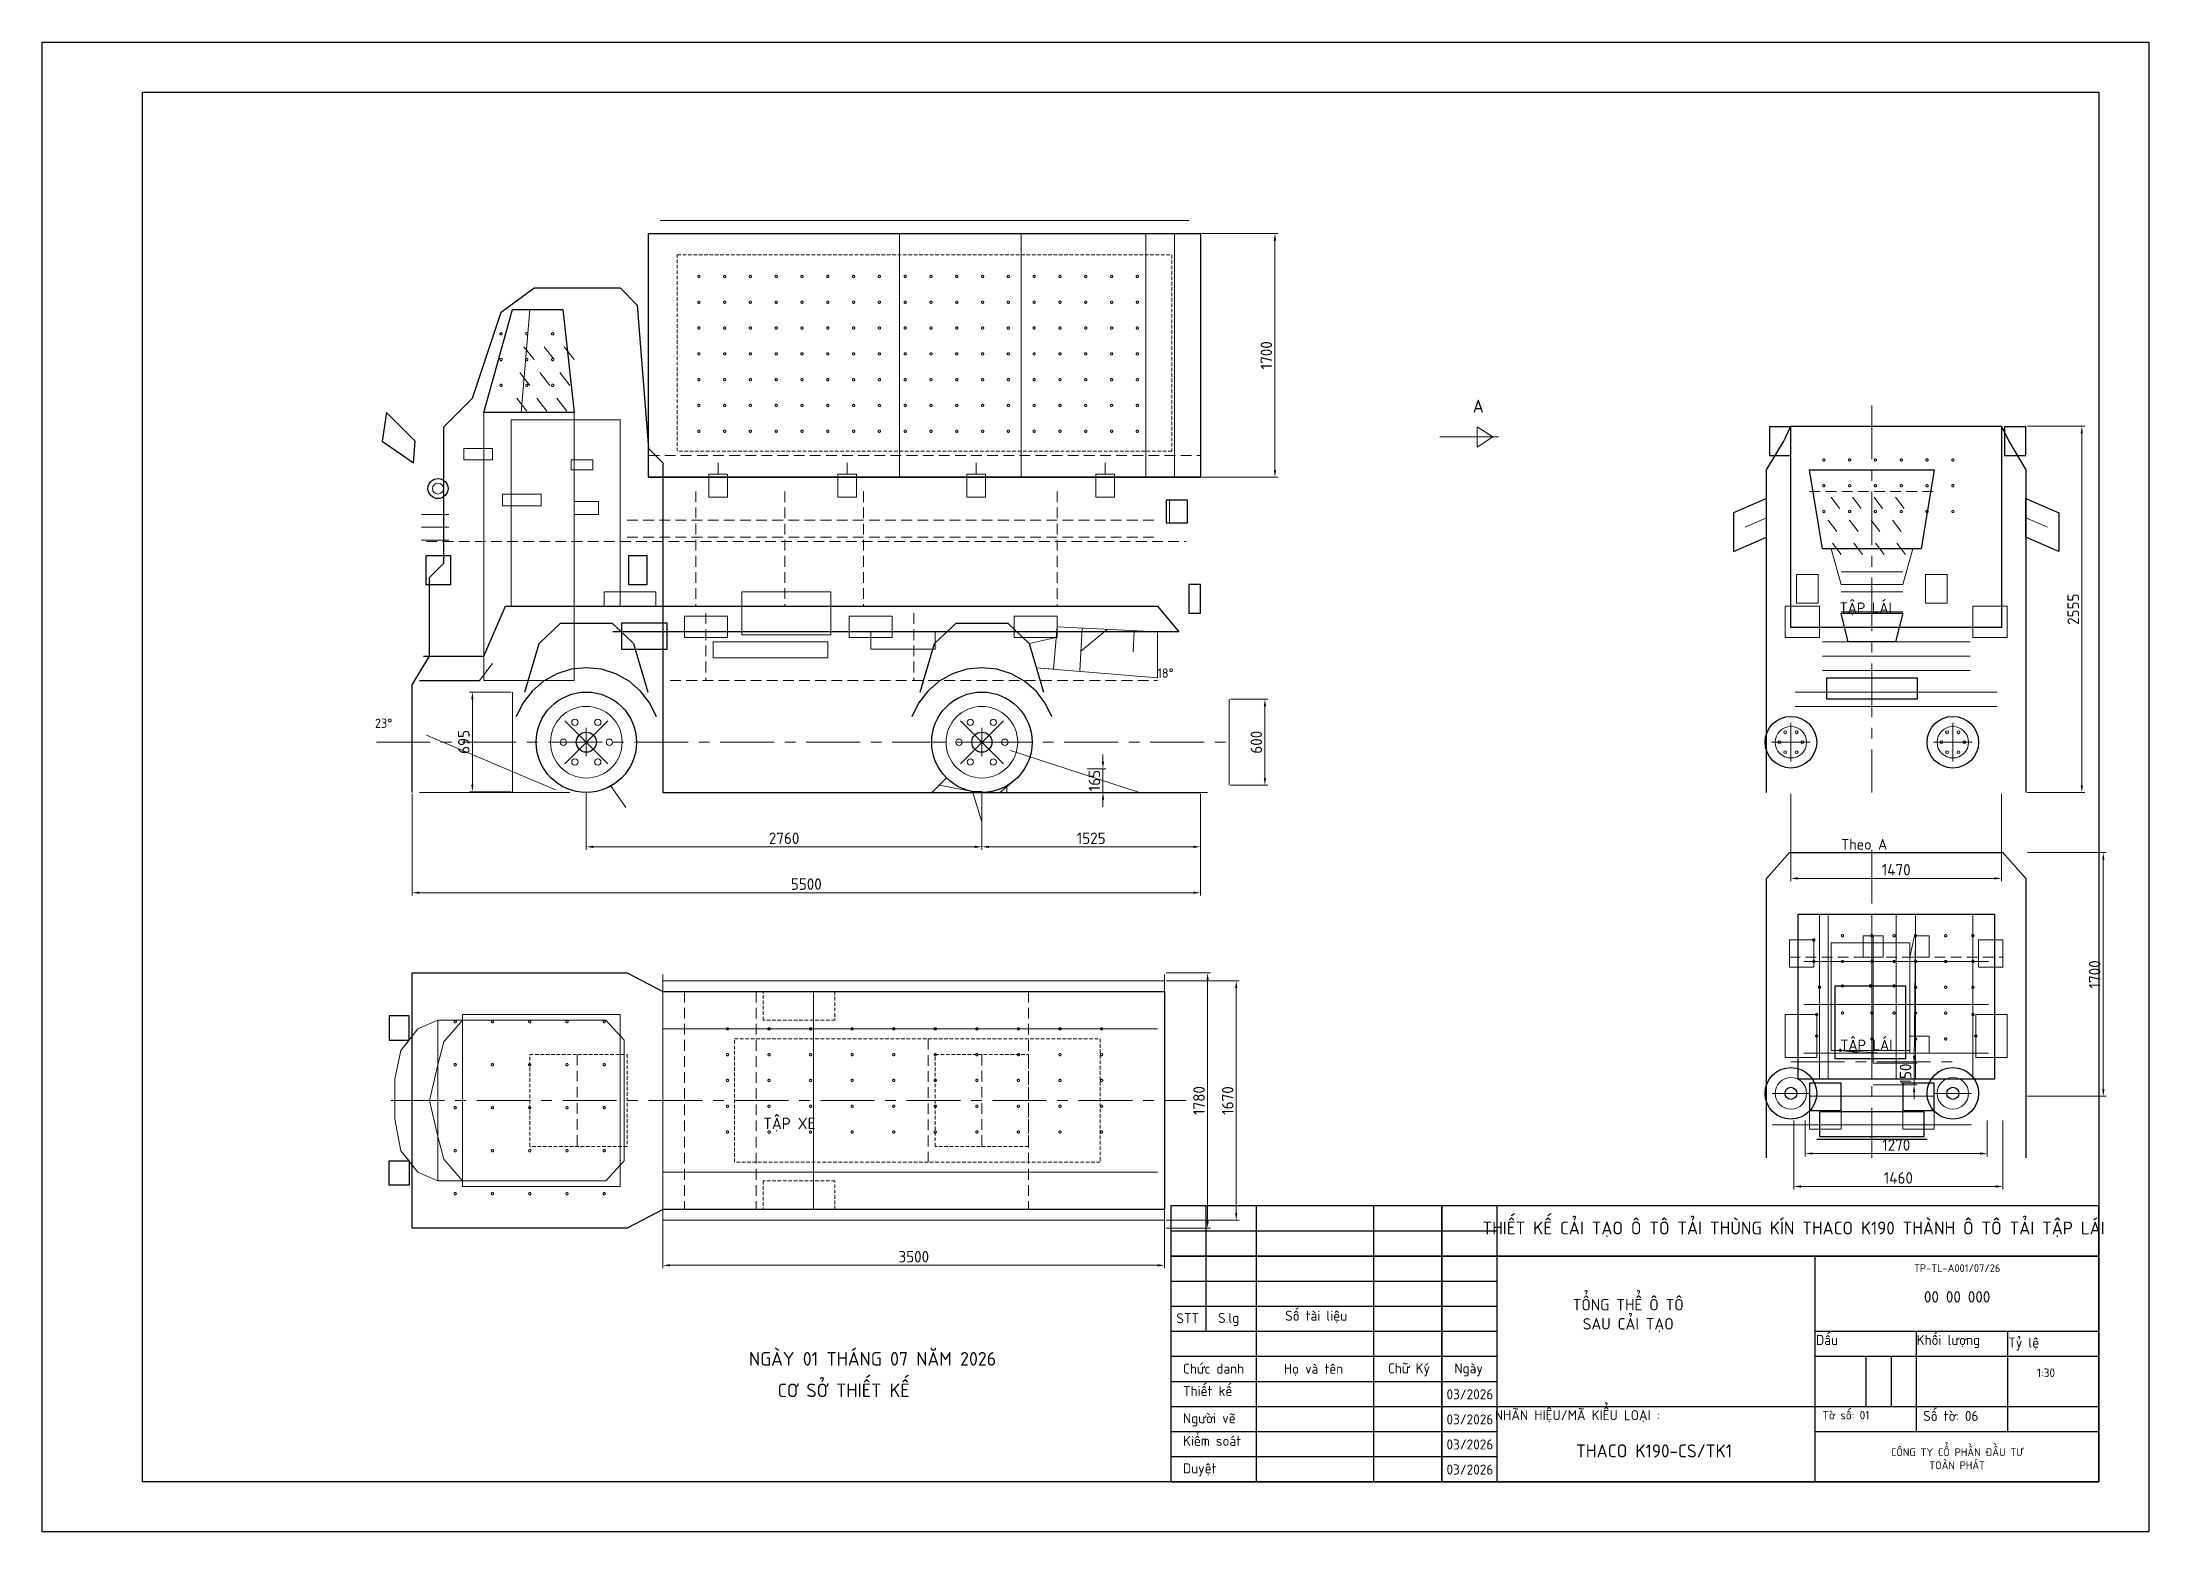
# Model space of a CAD drawing. Header units: inches. Extents: x -165182 to -150482, y -216185 to -150225.
# Drawn here: x -165182 to -150482, y -204460 to -194065 of the extents above; entities that cross this region are included whole.
import ezdxf

# ---------------------------------------------------------------- set-up
doc = ezdxf.new("R2010")
doc.units = ezdxf.units.IN
doc.header["$LTSCALE"] = 100
doc.header["$MEASUREMENT"] = 0
doc.linetypes.add('CENTER', pattern=[2, 1.25, -0.25, 0.25, -0.25])
doc.linetypes.add('HIDDEN', pattern=[0.375, 0.25, -0.125])
doc.layers.get('Defpoints').update_dxf_attribs({"lineweight": 25})
for name, color, linetype, lineweight in [('Duong manh', 4, 'Continuous', 9), ('NET CHIINH 1', 7, 'Continuous', 25), ('NET DUT', 170, 'HIDDEN', 9), ('NET TRUC', 220, 'CENTER', 9), ('TEXT', 1, 'Continuous', 15)]:
    doc.layers.add(name, color=color, linetype=linetype, lineweight=lineweight)
doc.layers.add('Tpl_Bound', color=1, linetype='Continuous', plot=False)
doc.styles.add('dim text 3-5', font='', dxfattribs={"height": 3.5})
doc.styles.add('dim text 80-100', font='', dxfattribs={"height": 80})
doc.styles.add('text 1-2', font='', dxfattribs={"height": 2})
doc.styles.get('dim text 3-5').set_extended_font_data('TCVN 7284')
doc.styles.get('dim text 80-100').set_extended_font_data('TCVN 7284')
doc.styles.get('text 1-2').set_extended_font_data('TCVN 7284')
doc.dimstyles.new('dim 80-100', dxfattribs={"dimtxt": 80, "dimasz": 50, "dimexe": 20, "dimexo": 10, "dimgap": 20, "dimtad": 1, "dimtoh": 1, "dimdec": 0, "dimzin": 0, "dimdsep": 46, "dimtxsty": 'dim text 80-100', "dimcen": 3, "dimclrd": 27, "dimclre": 27, "dimclrt": 7, "dimadec": 0, "dimazin": 0, "dimtfac": 1, "dimtdec": 0, "dimtix": 1, "dimtmove": 1, "dimatfit": 0, "dimfxl": 1, "dimtolj": 1, "dimtzin": 0, "dimlwd": 9, "dimlwe": 9, "dimarcsym": 0})

msp = doc.modelspace()

# ---------------------------------------------------------------- texts
at = {"layer": 'NET CHIINH 1', "ltscale": 3, "style": 'dim text 3-5'}
for s, insert, char_height, width, attachment_point in [('TP-TL-A001/07/26', (-151820, -202620), 55, 1900, 5), ('TỔNG THỂ Ô TÔ\\PSAU CẢI TẠO', (-154115, -202950), 80, 2400, 5), ('00 00 000', (-151820, -202820), 80, 1700, 5), ('1:30', (-151200, -203350), 60, 500, 5), ('Tờ số: 01', (-152760, -203616), 60, 850, 1), ('CÔNG TY CỔ PHẦN ĐẦU TƯ\\PTOÀN PHÁT', (-151820, -203950), 55, 1600, 5)]:
    msp.add_mtext(s, dxfattribs=dict(at, insert=insert, char_height=char_height, width=width, attachment_point=attachment_point))
at = {"layer": 'TEXT', "ltscale": 3, "style": 'dim text 3-5'}
for s, height, p in [('A', 90, (-155200, -196650)), ('TẬP LÁI', 75, (-152640, -198050)), ('18%%d', 65, (-157400, -198500)), ('23%%d', 65, (-162860, -198850)), ('Theo A', 75, (-152630, -199700)), ('TẬP LÁI', 75, (-152635, -201100)), ('TẬP XE', 80, (-160150, -201650)), ('NGÀY 01 THÁNG 07 NĂM 2026', 95, (-160250, -203300)), ('CƠ SỞ THIẾT KẾ', 95, (-160050, -203520))]:
    msp.add_text(s, height=height, dxfattribs=at).set_placement(p)

# ---------------------------------------------------------------- blocks, each defined once
blk = doc.blocks.new('khung_t_chuan_11_p1')
at = {"layer": 'NET CHIINH 1'}
for p, q in [((-150832, -202185), (-157307, -202185)), ((-157307, -202185), (-157307, -204110)), ((-157062, -202185), (-157062, -203060)), ((-156712, -202185), (-156712, -204110)), ((-155892, -202185), (-155892, -204110)), ((-155417, -202185), (-155417, -204110)), ((-155032, -202185), (-155032, -204110)), ((-150832, -204110), (-150832, -202185)), ((-157307, -202360), (-155032, -202360)), ((-157307, -202535), (-155032, -202535)), ((-155032, -202535), (-150832, -202535)), ((-152813, -202532), (-152813, -204110)), ((-157307, -202710), (-155032, -202710)), ((-157307, -202885), (-155032, -202885)), ((-157307, -203060), (-155032, -203060)), ((-152813, -203060), (-150832, -203060)), ((-152106, -203060), (-152106, -203760)), ((-151469, -203060), (-151469, -203760)), ((-157307, -203235), (-155032, -203235)), ((-152813, -203235), (-150832, -203235)), ((-152456, -203235), (-152456, -203585)), ((-152281, -203235), (-152281, -203585)), ((-157307, -203410), (-155032, -203410)), ((-157307, -203585), (-155032, -203585)), ((-155032, -203585), (-150832, -203585)), ((-157307, -203760), (-155032, -203760)), ((-152813, -203760), (-150832, -203760)), ((-157307, -203935), (-155032, -203935)), ((-157307, -204110), (-150832, -204110))]:
    blk.add_line(p, q, dxfattribs=at)
blk.add_lwpolyline([(-164482, -204110), (-164482, -194415), (-150832, -194415), (-150832, -204110)], close=True, dxfattribs=at)
at = {"layer": 'Tpl_Bound', "color": 0}
blk.add_lwpolyline([(-165182, -204460), (-165182, -194065), (-150482, -194065), (-150482, -204460)], close=True, dxfattribs=at)
at = {"layer": 'NET CHIINH 1', "style": 'text 1-2'}
for s, width, heights, insert, char_height, attachment_point in [('{\\fTCVN 7284|b1|i0|c0|p34;THIẾT KẾ CẢI TẠO Ô TÔ TẢI THÙNG KÍN THACO K190 THÀNH Ô TÔ TẢI TẬP LÁI}', 4183.35, [0], (-152961, -202349), 90, 5), ('STT', 77.21, [0], (-157268, -202934), 70, 1), ('S.lg', 478.47, [0], (-156977, -202932), 70, 1), ('Số tài liệu', 636.91, [0], (-156509, -202917), 70, 1), ('\\pi8.10076;Dấu', 707, [0], (-152813, -203086), 70, 1), ('\\pi3;Khối lượng', 637, [0], (-152106, -203086), 70, 1), ('\\pi6.15306;Tỷ lệ', 637.21, [0], (-151469, -203104), 70, 1), ('Chức danh', 478.47, [0], (-157222, -203286), 70, 1), ('Họ và tên', 478.47, [0], (-156518, -203287), 70, 1), ('Chữ Ký', 428.37, [0], (-155792, -203284), 70, 1), ('Ngày', 77.21, [0], (-155328, -203284), 70, 1), ('Thiết kế', 478.47, [0], (-157222, -203442), 70, 1), ('03/2026', 104.26, [0], (-155383, -203465), 70, 1), ('{\\fTCVN 7284|b1|i0|c0|p34;NHÃN HIỆU/MÃ KIỂU LOẠI :}', 1187.84, [0], (-154470, -203653), 70, 5), ('\\pxi7.97143E-005;Số tờ: {\\fTCVN 7284|b1|i0|c0|p34;06}', 637, [0], (-152057, -203616), 70, 1), ('Người vẽ', 478.47, [0], (-157222, -203632), 70, 1), ('03/2026', 104.26, [0], (-155383, -203640), 70, 1), ('Kiểm soát', 478.47, [0], (-157222, -203790), 70, 1), ('03/2026', 104.26, [0], (-155383, -203815), 70, 1), ('{\\fTCVN 7284|b1|i0|c0|p34;THACO K190-CS/TK1}', 2588.93, [39.8], (-153935, -203895), 91, 5), ('Duyệt', 478.47, [0], (-157222, -203982), 70, 1), ('03/2026', 104.26, [0], (-155383, -203990), 70, 1)]:
    blk.add_mtext_dynamic_manual_height_columns(s, width=width, gutter_width=350, heights=heights, dxfattribs=dict(at, insert=insert, char_height=char_height, attachment_point=attachment_point))
blk = doc.blocks.new('*D380')
at = {"layer": 'Defpoints', "color": 0, "ltscale": 3, "transparency": 16777216}
for p in [(-162600, -199300), (-157100, -199300), (-157100, -200000)]:
    blk.add_point(p, dxfattribs=at)
at = {"layer": 'Duong manh', "color": 27, "lineweight": 9, "ltscale": 3, "transparency": 16777216}
for p, q in [((-162600, -199310), (-162600, -200020)), ((-157100, -199310), (-157100, -200020)), ((-162550, -200000), (-157150, -200000))]:
    blk.add_line(p, q, dxfattribs=at)
at = {"layer": 'Duong manh', "color": 27, "ltscale": 3, "transparency": 16777216}
for points in [[(-162550, -199992), (-162550, -200008), (-162600, -200000)], [(-157150, -199992), (-157150, -200008), (-157100, -200000)]]:
    blk.add_solid(points, dxfattribs=at)
at = {"layer": 'Duong manh', "color": 7, "ltscale": 3, "transparency": 16777216, "insert": (-159850, -199940), "char_height": 80, "attachment_point": 5, "style": 'dim text 80-100'}
blk.add_mtext('\\A1;5500', dxfattribs=at)
blk = doc.blocks.new('*D381')
at = {"layer": 'Defpoints', "color": 0, "ltscale": 3, "transparency": 16777216}
for p in [(-161385, -199300), (-158625, -199300), (-158625, -199680)]:
    blk.add_point(p, dxfattribs=at)
at = {"layer": 'Duong manh', "color": 27, "lineweight": 9, "ltscale": 3, "transparency": 16777216}
for p, q in [((-161385, -199310), (-161385, -199700)), ((-158625, -199310), (-158625, -199700)), ((-161335, -199680), (-158675, -199680))]:
    blk.add_line(p, q, dxfattribs=at)
at = {"layer": 'Duong manh', "color": 27, "ltscale": 3, "transparency": 16777216}
for points in [[(-161335, -199672), (-161335, -199688), (-161385, -199680)], [(-158675, -199672), (-158675, -199688), (-158625, -199680)]]:
    blk.add_solid(points, dxfattribs=at)
at = {"layer": 'Duong manh', "color": 7, "ltscale": 3, "transparency": 16777216, "insert": (-160005, -199620), "char_height": 80, "attachment_point": 5, "style": 'dim text 80-100'}
blk.add_mtext('\\A1;2760', dxfattribs=at)
blk = doc.blocks.new('*D382')
at = {"layer": 'Defpoints', "color": 0, "ltscale": 3, "transparency": 16777216}
for p in [(-158625, -199300), (-157100, -199300), (-157100, -199680)]:
    blk.add_point(p, dxfattribs=at)
at = {"layer": 'Duong manh', "color": 27, "lineweight": 9, "ltscale": 3, "transparency": 16777216}
for p, q in [((-158625, -199310), (-158625, -199700)), ((-157100, -199310), (-157100, -199700)), ((-158575, -199680), (-157150, -199680))]:
    blk.add_line(p, q, dxfattribs=at)
at = {"layer": 'Duong manh', "color": 27, "ltscale": 3, "transparency": 16777216}
for points in [[(-158575, -199672), (-158575, -199688), (-158625, -199680)], [(-157150, -199672), (-157150, -199688), (-157100, -199680)]]:
    blk.add_solid(points, dxfattribs=at)
at = {"layer": 'Duong manh', "color": 7, "ltscale": 3, "transparency": 16777216, "insert": (-157862, -199620), "char_height": 80, "attachment_point": 5, "style": 'dim text 80-100'}
blk.add_mtext('\\A1;1525', dxfattribs=at)
blk = doc.blocks.new('*D383')
at = {"layer": 'Defpoints', "color": 0, "ltscale": 3, "transparency": 16777216}
for p in [(-157100, -195400), (-156580, -195400), (-157100, -197100)]:
    blk.add_point(p, dxfattribs=at)
at = {"layer": 'Duong manh', "color": 27, "lineweight": 9, "ltscale": 3, "transparency": 16777216}
for p, q in [((-157090, -195400), (-156560, -195400)), ((-156580, -197050), (-156580, -195450)), ((-157090, -197100), (-156560, -197100))]:
    blk.add_line(p, q, dxfattribs=at)
at = {"layer": 'Duong manh', "color": 27, "ltscale": 3, "transparency": 16777216}
for points in [[(-156588, -195450), (-156572, -195450), (-156580, -195400)], [(-156588, -197050), (-156572, -197050), (-156580, -197100)]]:
    blk.add_solid(points, dxfattribs=at)
at = {"layer": 'Duong manh', "color": 7, "ltscale": 3, "transparency": 16777216, "insert": (-156640, -196250), "char_height": 80, "attachment_point": 5, "rotation": 90, "style": 'dim text 80-100'}
blk.add_mtext('\\A1;1700', dxfattribs=at)
blk = doc.blocks.new('*D384')
at = {"layer": 'Defpoints', "color": 0, "ltscale": 3, "transparency": 16777216}
for p in [(-152980, -199300), (-151510, -199300), (-151510, -199900)]:
    blk.add_point(p, dxfattribs=at)
at = {"layer": 'Duong manh', "color": 27, "lineweight": 9, "ltscale": 3, "transparency": 16777216}
for p, q in [((-152980, -199310), (-152980, -199920)), ((-151510, -199310), (-151510, -199920)), ((-152930, -199900), (-151560, -199900))]:
    blk.add_line(p, q, dxfattribs=at)
at = {"layer": 'Duong manh', "color": 27, "ltscale": 3, "transparency": 16777216}
for points in [[(-152930, -199892), (-152930, -199908), (-152980, -199900)], [(-151560, -199892), (-151560, -199908), (-151510, -199900)]]:
    blk.add_solid(points, dxfattribs=at)
at = {"layer": 'Duong manh', "color": 7, "ltscale": 3, "transparency": 16777216, "insert": (-152245, -199840), "char_height": 80, "attachment_point": 5, "style": 'dim text 80-100'}
blk.add_mtext('\\A1;1470', dxfattribs=at)
blk = doc.blocks.new('*D385')
at = {"layer": 'Defpoints', "color": 0, "ltscale": 3, "transparency": 16777216}
for p in [(-160850, -200560), (-157350, -200560), (-157350, -202600)]:
    blk.add_point(p, dxfattribs=at)
at = {"layer": 'Duong manh', "color": 27, "lineweight": 9, "ltscale": 3, "transparency": 16777216}
for p, q in [((-160850, -200570), (-160850, -202620)), ((-157350, -200570), (-157350, -202620)), ((-160800, -202600), (-157400, -202600))]:
    blk.add_line(p, q, dxfattribs=at)
at = {"layer": 'Duong manh', "color": 27, "ltscale": 3, "transparency": 16777216}
for points in [[(-160800, -202592), (-160800, -202608), (-160850, -202600)], [(-157400, -202592), (-157400, -202608), (-157350, -202600)]]:
    blk.add_solid(points, dxfattribs=at)
at = {"layer": 'Duong manh', "color": 7, "ltscale": 3, "transparency": 16777216, "insert": (-159100, -202540), "char_height": 80, "attachment_point": 5, "style": 'dim text 80-100'}
blk.add_mtext('\\A1;3500', dxfattribs=at)
blk = doc.blocks.new('*D387')
at = {"layer": 'Defpoints', "color": 0, "ltscale": 3, "transparency": 16777216}
for p in [(-157350, -200560), (-157050, -200560), (-157350, -202340)]:
    blk.add_point(p, dxfattribs=at)
at = {"layer": 'Duong manh', "color": 27, "lineweight": 9, "ltscale": 3, "transparency": 16777216}
for p, q in [((-157340, -200560), (-157030, -200560)), ((-157050, -202290), (-157050, -200610)), ((-157340, -202340), (-157030, -202340))]:
    blk.add_line(p, q, dxfattribs=at)
at = {"layer": 'Duong manh', "color": 27, "ltscale": 3, "transparency": 16777216}
for points in [[(-157058, -200610), (-157042, -200610), (-157050, -200560)], [(-157058, -202290), (-157042, -202290), (-157050, -202340)]]:
    blk.add_solid(points, dxfattribs=at)
at = {"layer": 'Duong manh', "color": 7, "ltscale": 3, "transparency": 16777216, "insert": (-157110, -201450), "char_height": 80, "attachment_point": 5, "rotation": 90, "style": 'dim text 80-100'}
blk.add_mtext('\\A1;1780', dxfattribs=at)
blk = doc.blocks.new('*D388')
at = {"layer": 'Defpoints', "color": 0, "ltscale": 3, "transparency": 16777216}
for p in [(-151340, -196745), (-150950, -196745), (-151340, -199300)]:
    blk.add_point(p, dxfattribs=at)
at = {"layer": 'Duong manh', "color": 27, "lineweight": 9, "ltscale": 3, "transparency": 16777216}
for p, q in [((-151330, -196745), (-150930, -196745)), ((-150950, -199250), (-150950, -196795)), ((-151330, -199300), (-150930, -199300))]:
    blk.add_line(p, q, dxfattribs=at)
at = {"layer": 'Duong manh', "color": 27, "ltscale": 3, "transparency": 16777216}
for points in [[(-150958, -196795), (-150942, -196795), (-150950, -196745)], [(-150958, -199250), (-150942, -199250), (-150950, -199300)]]:
    blk.add_solid(points, dxfattribs=at)
at = {"layer": 'Duong manh', "color": 7, "ltscale": 3, "transparency": 16777216, "insert": (-151010, -198022), "char_height": 80, "attachment_point": 5, "rotation": 90, "style": 'dim text 80-100'}
blk.add_mtext('\\A1;2555', dxfattribs=at)
blk = doc.blocks.new('*D389')
at = {"layer": 'Defpoints', "color": 0, "ltscale": 3, "transparency": 16777216}
for p in [(-157350, -200615), (-156850, -200615), (-157350, -202285)]:
    blk.add_point(p, dxfattribs=at)
at = {"layer": 'Duong manh', "color": 27, "lineweight": 9, "ltscale": 3, "transparency": 16777216}
for p, q in [((-157340, -200615), (-156830, -200615)), ((-156850, -202235), (-156850, -200665)), ((-157340, -202285), (-156830, -202285))]:
    blk.add_line(p, q, dxfattribs=at)
at = {"layer": 'Duong manh', "color": 27, "ltscale": 3, "transparency": 16777216}
for points in [[(-156858, -200665), (-156842, -200665), (-156850, -200615)], [(-156858, -202235), (-156842, -202235), (-156850, -202285)]]:
    blk.add_solid(points, dxfattribs=at)
at = {"layer": 'Duong manh', "color": 7, "ltscale": 3, "transparency": 16777216, "insert": (-156910, -201450), "char_height": 80, "attachment_point": 5, "rotation": 90, "style": 'dim text 80-100'}
blk.add_mtext('\\A1;1670', dxfattribs=at)
blk = doc.blocks.new('*D390')
at = {"layer": 'Defpoints', "color": 0, "ltscale": 3, "transparency": 16777216}
for p in [(-162180, -198600), (-161900, -198600), (-161900, -199295)]:
    blk.add_point(p, dxfattribs=at)
at = {"layer": 'Duong manh', "color": 27, "lineweight": 9, "ltscale": 3, "transparency": 16777216}
for p, q in [((-161910, -198600), (-162200, -198600)), ((-162180, -199245), (-162180, -198650)), ((-161910, -199295), (-162200, -199295))]:
    blk.add_line(p, q, dxfattribs=at)
at = {"layer": 'Duong manh', "color": 27, "ltscale": 3, "transparency": 16777216}
for points in [[(-162188, -198650), (-162172, -198650), (-162180, -198600)], [(-162188, -199245), (-162172, -199245), (-162180, -199295)]]:
    blk.add_solid(points, dxfattribs=at)
at = {"layer": 'Duong manh', "color": 7, "ltscale": 3, "transparency": 16777216, "insert": (-162240, -198948), "char_height": 80, "attachment_point": 5, "rotation": 90, "style": 'dim text 80-100'}
blk.add_mtext('\\A1;695', dxfattribs=at)
blk = doc.blocks.new('*D391')
at = {"layer": 'Defpoints', "color": 0, "ltscale": 3, "transparency": 16777216}
for p in [(-156900, -198650), (-156650, -198650), (-156900, -199250)]:
    blk.add_point(p, dxfattribs=at)
at = {"layer": 'Duong manh', "color": 27, "lineweight": 9, "ltscale": 3, "transparency": 16777216}
for p, q in [((-156890, -198650), (-156630, -198650)), ((-156650, -199200), (-156650, -198700)), ((-156890, -199250), (-156630, -199250))]:
    blk.add_line(p, q, dxfattribs=at)
at = {"layer": 'Duong manh', "color": 27, "ltscale": 3, "transparency": 16777216}
for points in [[(-156658, -198700), (-156642, -198700), (-156650, -198650)], [(-156658, -199200), (-156642, -199200), (-156650, -199250)]]:
    blk.add_solid(points, dxfattribs=at)
at = {"layer": 'Duong manh', "color": 7, "ltscale": 3, "transparency": 16777216, "insert": (-156710, -198950), "char_height": 80, "attachment_point": 5, "rotation": 90, "style": 'dim text 80-100'}
blk.add_mtext('\\A1;600', dxfattribs=at)
blk = doc.blocks.new('*D392')
at = {"layer": 'Defpoints', "color": 0, "ltscale": 3, "transparency": 16777216}
for p in [(-152880, -201580), (-151610, -201580), (-151610, -201820)]:
    blk.add_point(p, dxfattribs=at)
at = {"layer": 'Duong manh', "color": 27, "lineweight": 9, "ltscale": 3, "transparency": 16777216}
for p, q in [((-152880, -201590), (-152880, -201840)), ((-151610, -201590), (-151610, -201840)), ((-152830, -201820), (-151660, -201820))]:
    blk.add_line(p, q, dxfattribs=at)
at = {"layer": 'Duong manh', "color": 27, "ltscale": 3, "transparency": 16777216}
for points in [[(-152830, -201812), (-152830, -201828), (-152880, -201820)], [(-151660, -201812), (-151660, -201828), (-151610, -201820)]]:
    blk.add_solid(points, dxfattribs=at)
at = {"layer": 'Duong manh', "color": 7, "ltscale": 3, "transparency": 16777216, "insert": (-152245, -201760), "char_height": 80, "attachment_point": 5, "style": 'dim text 80-100'}
blk.add_mtext('\\A1;1270', dxfattribs=at)
blk = doc.blocks.new('*D393')
at = {"layer": 'Defpoints', "color": 0, "ltscale": 3, "transparency": 16777216}
for p in [(-152960, -201580), (-151500, -201580), (-151500, -202050)]:
    blk.add_point(p, dxfattribs=at)
at = {"layer": 'Duong manh', "color": 27, "lineweight": 9, "ltscale": 3, "transparency": 16777216}
for p, q in [((-152960, -201590), (-152960, -202070)), ((-151500, -201590), (-151500, -202070)), ((-152910, -202050), (-151550, -202050))]:
    blk.add_line(p, q, dxfattribs=at)
at = {"layer": 'Duong manh', "color": 27, "ltscale": 3, "transparency": 16777216}
for points in [[(-152910, -202042), (-152910, -202058), (-152960, -202050)], [(-151550, -202042), (-151550, -202058), (-151500, -202050)]]:
    blk.add_solid(points, dxfattribs=at)
at = {"layer": 'Duong manh', "color": 7, "ltscale": 3, "transparency": 16777216, "insert": (-152230, -201990), "char_height": 80, "attachment_point": 5, "style": 'dim text 80-100'}
blk.add_mtext('\\A1;1460', dxfattribs=at)
blk = doc.blocks.new('*D394')
at = {"layer": 'Defpoints', "color": 0, "ltscale": 3, "transparency": 16777216}
for p in [(-152415, -201190), (-152120, -201190), (-152415, -201340)]:
    blk.add_point(p, dxfattribs=at)
at = {"layer": 'Duong manh', "color": 27, "lineweight": 9, "ltscale": 3, "transparency": 16777216}
for p, q in [((-152120, -201140), (-152120, -201090)), ((-152405, -201190), (-152100, -201190)), ((-152120, -201340), (-152120, -201190)), ((-152405, -201340), (-152100, -201340)), ((-152120, -201390), (-152120, -201440))]:
    blk.add_line(p, q, dxfattribs=at)
at = {"layer": 'Duong manh', "color": 27, "ltscale": 3, "transparency": 16777216}
for points in [[(-152128, -201140), (-152112, -201140), (-152120, -201190)], [(-152128, -201390), (-152112, -201390), (-152120, -201340)]]:
    blk.add_solid(points, dxfattribs=at)
at = {"layer": 'Duong manh', "color": 7, "ltscale": 3, "transparency": 16777216, "insert": (-152180, -201265), "char_height": 80, "attachment_point": 5, "rotation": 90, "style": 'dim text 80-100'}
blk.add_mtext('\\A1;150', dxfattribs=at)
blk = doc.blocks.new('*D396')
at = {"layer": 'Defpoints', "color": 0, "ltscale": 3, "transparency": 16777216}
for p in [(-151340, -199720), (-151340, -201420), (-150800, -201420)]:
    blk.add_point(p, dxfattribs=at)
at = {"layer": 'Duong manh', "color": 27, "lineweight": 9, "ltscale": 3, "transparency": 16777216}
for p, q in [((-151330, -199720), (-150780, -199720)), ((-150800, -199770), (-150800, -201370)), ((-151330, -201420), (-150780, -201420))]:
    blk.add_line(p, q, dxfattribs=at)
at = {"layer": 'Duong manh', "color": 27, "ltscale": 3, "transparency": 16777216}
for points in [[(-150808, -199770), (-150792, -199770), (-150800, -199720)], [(-150808, -201370), (-150792, -201370), (-150800, -201420)]]:
    blk.add_solid(points, dxfattribs=at)
at = {"layer": 'Duong manh', "color": 7, "ltscale": 3, "transparency": 16777216, "insert": (-150860, -200570), "char_height": 80, "attachment_point": 5, "rotation": 90, "style": 'dim text 80-100'}
blk.add_mtext('\\A1;1700', dxfattribs=at)
blk = doc.blocks.new('*D397')
at = {"layer": 'Defpoints', "color": 0, "ltscale": 3, "transparency": 16777216}
for p in [(-157900, -199135), (-157780, -199135), (-157900, -199300)]:
    blk.add_point(p, dxfattribs=at)
at = {"layer": 'Duong manh', "color": 27, "lineweight": 9, "ltscale": 3, "transparency": 16777216}
for p, q in [((-157780, -199085), (-157780, -199035)), ((-157890, -199135), (-157760, -199135)), ((-157780, -199300), (-157780, -199135)), ((-157890, -199300), (-157760, -199300)), ((-157780, -199350), (-157780, -199400))]:
    blk.add_line(p, q, dxfattribs=at)
at = {"layer": 'Duong manh', "color": 27, "ltscale": 3, "transparency": 16777216}
for points in [[(-157788, -199085), (-157772, -199085), (-157780, -199135)], [(-157788, -199350), (-157772, -199350), (-157780, -199300)]]:
    blk.add_solid(points, dxfattribs=at)
at = {"layer": 'Duong manh', "color": 7, "ltscale": 3, "transparency": 16777216, "insert": (-157840, -199218), "char_height": 80, "attachment_point": 5, "rotation": 90, "style": 'dim text 80-100'}
blk.add_mtext('\\A1;165', dxfattribs=at)

# ---------------------------------------------------------------- dimensions: what is measured, and where the dimension line sits
at = {"layer": 'Duong manh', "ltscale": 3}
for base, p1, p2, picture, middle in [((-156580, -195400), (-157100, -197100), (-157100, -195400), '*D383', (-156640, -196250)), ((-150950, -196745), (-151340, -199300), (-151340, -196745), '*D388', (-151010, -198022.5)), ((-162180, -198600), (-161900, -199295), (-161900, -198600), '*D390', (-162240, -198947.5)), ((-156650, -198650), (-156900, -199250), (-156900, -198650), '*D391', (-156710, -198950)), ((-157780, -199135), (-157900, -199300), (-157900, -199135), '*D397', (-157840, -199217.5)), ((-150800, -201420), (-151340, -199720), (-151340, -201420), '*D396', (-150860, -200570)), ((-157050, -200560), (-157350, -202340), (-157350, -200560), '*D387', (-157110, -201450)), ((-156850, -200615), (-157350, -202285), (-157350, -200615), '*D389', (-156910, -201450)), ((-152120, -201190), (-152415, -201340), (-152415, -201190), '*D394', (-152180, -201265))]:
    dim = msp.add_linear_dim(base=base, p1=p1, p2=p2, angle=90, dimstyle='dim 80-100', dxfattribs=at)
    dim.commit()
    dim.dimension.update_dxf_attribs({"geometry": picture, "text_midpoint": middle})
for base, p1, p2, picture, middle in [((-157100, -200000), (-162600, -199300), (-157100, -199300), '*D380', (-159850, -199940)), ((-158625, -199680), (-161385, -199300), (-158625, -199300), '*D381', (-160005, -199620)), ((-157100, -199680), (-158625, -199300), (-157100, -199300), '*D382', (-157862.5, -199620)), ((-151510, -199900), (-152980, -199300), (-151510, -199300), '*D384', (-152245, -199840)), ((-157350, -202600), (-160850, -200560), (-157350, -200560), '*D385', (-159100, -202540)), ((-151500, -202050), (-152960, -201580), (-151500, -201580), '*D393', (-152230, -201990)), ((-151610, -201820), (-152880, -201580), (-151610, -201580), '*D392', (-152245, -201760))]:
    dim = msp.add_linear_dim(base=base, p1=p1, p2=p2, dimstyle='dim 80-100', dxfattribs=at)
    dim.commit()
    dim.dimension.update_dxf_attribs({"geometry": picture, "text_midpoint": middle})

# ---------------------------------------------------------------- linework, layer by layer
at = {"layer": 'Duong manh', "ltscale": 3}
for p, q in [((-160870, -195310), (-157180, -195310)), ((-159200, -195400), (-159200, -197100)), ((-158350, -195400), (-158350, -197100)), ((-157480, -195400), (-157480, -197100)), ((-157280, -195400), (-157280, -197100)), ((-161820, -196190), (-161750, -196280)), ((-161680, -196190), (-161610, -196280)), ((-161540, -196190), (-161470, -196280)), ((-161850, -196370), (-161780, -196460)), ((-161710, -196370), (-161640, -196460)), ((-161570, -196370), (-161500, -196460)), ((-162100, -196650), (-162100, -198520)), ((-161870, -196550), (-161800, -196640)), ((-161730, -196550), (-161660, -196640)), ((-161590, -196550), (-161520, -196640)), ((-161910, -196700), (-161910, -197980)), ((-161470, -196700), (-161470, -197980)), ((-155430, -196820), (-155020, -196820)), ((-160465, -197080), (-160465, -197000)), ((-159565, -197080), (-159565, -197000)), ((-158665, -197080), (-158665, -197000)), ((-157765, -197080), (-157765, -197000)), ((-157315, -197420), (-157315, -197260)), ((-152700, -197240), (-152640, -197320)), ((-152550, -197240), (-152490, -197320)), ((-152400, -197240), (-152340, -197320)), ((-152250, -197240), (-152190, -197320)), ((-162535, -197360), (-162345, -197360)), ((-153150, -197385), (-153300, -197450)), ((-152720, -197400), (-152660, -197480)), ((-152570, -197400), (-152510, -197480)), ((-152420, -197400), (-152360, -197480)), ((-152270, -197400), (-152210, -197480)), ((-151340, -197385), (-151190, -197450)), ((-162535, -197450), (-162345, -197450)), ((-162535, -197540), (-162345, -197540)), ((-152690, -197560), (-152630, -197640)), ((-152540, -197560), (-152480, -197640)), ((-152390, -197560), (-152330, -197640)), ((-152240, -197560), (-152180, -197640)), ((-152630, -197760), (-152200, -197760)), ((-152630, -197900), (-152200, -197900)), ((-158100, -198220), (-158100, -198145)), ((-157941.2, -198455.2), (-157926.1, -198153.7)), ((-152630, -198040), (-152200, -198040)), ((-158106.2, -198220), (-158295, -198260)), ((-157934.1, -198313.8), (-157750, -198162.5)), ((-157791.4, -198196.5), (-157750, -198162.5)), ((-157570, -198320), (-157562.6, -198171.9)), ((-157400, -198340), (-157400, -198180)), ((-152760, -198250), (-151730, -198250)), ((-162130, -198520), (-162040, -198400)), ((-152760, -198350), (-151730, -198350)), ((-152760, -198450), (-151730, -198450)), ((-162100, -198520), (-161470, -198520)), ((-161900, -198600), (-161900, -199295)), ((-156900, -199250), (-156900, -198650)), ((-152950, -198600), (-151540, -198600)), ((-152950, -198700), (-151540, -198700)), ((-161535, -199100), (-161235, -198800)), ((-161535, -198800), (-161235, -199100)), ((-161385, -199050), (-161385, -198850)), ((-158775, -199100), (-158475, -198800)), ((-158775, -198800), (-158475, -199100)), ((-158625, -199050), (-158625, -198850)), ((-152980, -199085), (-152980, -198815)), ((-151850, -199085), (-151850, -198815)), ((-162500, -198900), (-161600, -199282)), ((-161485, -198950), (-161285, -198950)), ((-158725, -198950), (-158525, -198950)), ((-158425, -199008), (-157525, -199300)), ((-153115, -198950), (-152845, -198950)), ((-151985, -198950), (-151715, -198950)), ((-162550, -199300), (-161500, -199300)), ((-161660, -199300), (-161500, -199300)), ((-161660, -199300), (-161580, -199300)), ((-161385, -199505), (-161385, -199300)), ((-161385, -199300), (-161385, -199402.5)), ((-161265.7, -199279), (-161166.8, -199223.7)), ((-161216.3, -199251.4), (-161110, -199405)), ((-158975, -199300), (-158872.5, -199197.5)), ((-158923.7, -199248.7), (-158691.4, -199293.6)), ((-158691.4, -199293.6), (-158625, -199293.6)), ((-158691.4, -199293.6), (-158625, -199505)), ((-158500, -199300), (-158403.3, -199220.8)), ((-158500, -199300), (-157050, -199300)), ((-158451.6, -199260.4), (-158451.6, -199300)), ((-152780, -200150), (-152780, -201300)), ((-152720, -200160), (-152720, -201300)), ((-152415, -200160), (-152415, -201300)), ((-152245, -200150), (-152245, -201300)), ((-152110, -200160), (-152110, -201300)), ((-151710, -200150), (-151710, -201300)), ((-152407, -200300), (-152407, -201190)), ((-152110, -200292), (-152120, -201190)), ((-152890, -200480), (-151600, -200480)), ((-160850, -200615), (-157350, -200615)), ((-159800, -200690), (-159800, -202210)), ((-152890, -200780), (-151600, -200780)), ((-162620, -201030), (-162680, -201100)), ((-160850, -200950), (-157400, -200950)), ((-152890, -201120), (-151600, -201120)), ((-152720, -201300), (-152110, -201300)), ((-153110, -201400), (-152850, -201400)), ((-152720, -201420), (-152110, -201420)), ((-151980, -201400), (-151720, -201400)), ((-153110, -201620), (-151720, -201620)), ((-162620, -201870), (-162680, -201800)), ((-160850, -201950), (-157400, -201950)), ((-160850, -202285), (-157350, -202285))]:
    msp.add_line(p, q, dxfattribs=at)
at = {"layer": 'Duong manh'}
for points in [[(-161840, -196650), (-161780, -195930), (-161550, -195930), (-161470, -196650)], [(-161910, -196700), (-161910, -198000), (-161150, -198000), (-161150, -196700)], [(-155060, -196820), (-155170, -196750), (-155170, -196890)], [(-162240, -196980), (-162040, -196980), (-162040, -196900), (-162240, -196900)], [(-161490, -197050), (-161340, -197050), (-161340, -196980), (-161490, -196980)], [(-160530, -197240), (-160400, -197240), (-160400, -197080), (-160530, -197080)], [(-159630, -197240), (-159500, -197240), (-159500, -197080), (-159630, -197080)], [(-158730, -197240), (-158600, -197240), (-158600, -197080), (-158730, -197080)], [(-157830, -197240), (-157700, -197240), (-157700, -197080), (-157830, -197080)], [(-161470, -197360), (-161300, -197360), (-161300, -197270), (-161470, -197270)], [(-152700, -197600), (-152130, -197600), (-152200, -197850), (-152630, -197850)], [(-152940, -197980), (-152790, -197980), (-152790, -197780), (-152940, -197780)], [(-152040, -197980), (-151890, -197980), (-151890, -197780), (-152040, -197780)], [(-161260, -198000), (-160900, -198000), (-160900, -197900), (-161260, -197900)], [(-160300, -198200), (-159680, -198200), (-159680, -197900), (-160300, -197900)], [(-160700, -198220), (-160400, -198220), (-160400, -198070), (-160700, -198070)], [(-159550, -198220), (-159250, -198220), (-159250, -198070), (-159550, -198070)], [(-158400, -198220), (-158100, -198220), (-158100, -198070), (-158400, -198070)], [(-160500, -198360), (-159700, -198360), (-159700, -198250), (-160500, -198250)], [(-159400, -198300), (-158950, -198300), (-158950, -198180), (-159400, -198180)], [(-152700, -200350), (-152150, -200350), (-152150, -201100), (-152700, -201100)], [(-160850, -200690), (-157350, -200690), (-157350, -202210), (-160850, -202210)], [(-162420, -200890), (-161250, -200890), (-161120, -201030), (-161120, -201870), (-161250, -202010), (-162420, -202010)], [(-162250, -200850), (-161150, -200850), (-161150, -202050), (-162250, -202050)], [(-152850, -201650), (-152630, -201650), (-152630, -201420), (-152850, -201420)], [(-152200, -201650), (-151980, -201650), (-151980, -201420), (-152200, -201420)]]:
    msp.add_lwpolyline(points, close=True, dxfattribs=at)
at = {"layer": 'Duong manh', "ltscale": 3}
for points in [[(-162100, -196650), (-161470, -196650), (-161470, -198520), (-162100, -198520)], [(-162420, -200890), (-162560, -200950), (-162680, -201100), (-162720, -201300), (-162720, -201580), (-162680, -201800), (-162560, -201950), (-162420, -202010)], [(-162250, -200890), (-162380, -201040), (-162420, -201200), (-162480, -201450), (-162420, -201700), (-162380, -201860), (-162250, -202010)]]:
    msp.add_lwpolyline(points, dxfattribs=at)
for points in [[(-161970, -197300), (-161700, -197300), (-161700, -197220), (-161970, -197220), (-161970, -197300)], [(-153020, -198000), (-152780, -198000), (-152780, -198220), (-153020, -198220), (-153020, -198000)], [(-151710, -198000), (-151470, -198000), (-151470, -198220), (-151710, -198220), (-151710, -198000)], [(-158245, -198430), (-157400, -198500), (-157400, -198180), (-158100, -198145), (-158124.4, -198440)], [(-152990, -200520), (-152820, -200520), (-152820, -200330), (-152990, -200330), (-152990, -200520)], [(-152475, -200450), (-152335, -200450), (-152335, -200300), (-152475, -200300), (-152475, -200450)], [(-152150, -200450), (-152015, -200450), (-152015, -200300), (-152118, -200300), (-152150, -200450)], [(-151670, -200520), (-151500, -200520), (-151500, -200330), (-151670, -200330), (-151670, -200520)], [(-153020, -201150), (-152800, -201150), (-152800, -200850), (-153020, -200850), (-153020, -201150)], [(-151690, -201150), (-151470, -201150), (-151470, -200850), (-151690, -200850), (-151690, -201150)], [(-152150, -201120), (-152015, -201120), (-152015, -201000), (-152150, -201000), (-152150, -201120)], [(-152475, -201120), (-152335, -201120), (-152635, -201100), (-152635, -201100), (-152475, -201120)]]:
    msp.add_lwpolyline(points, close=True, dxfattribs=at)
for centre, radius in [((-162420, -197180), 38), ((-161385, -198950), 250), ((-158625, -198950), 250), ((-161465, -198811.4), 22), ((-161305, -198811.4), 22), ((-158705, -198811.4), 22), ((-158545, -198811.4), 22), ((-152980, -198950), 110), ((-153020, -198880.7), 10), ((-152940, -198880.7), 10), ((-151850, -198950), 110), ((-151890, -198880.7), 10), ((-151810, -198880.7), 10), ((-161545, -198950), 22), ((-161225, -198950), 22), ((-161225, -198950), 22), ((-158785, -198950), 22), ((-158465, -198950), 22), ((-153060, -198950), 10), ((-153020, -199019.3), 10), ((-152940, -199019.3), 10), ((-152900, -198950), 10), ((-151930, -198950), 10), ((-151890, -199019.3), 10), ((-151810, -199019.3), 10), ((-151770, -198950), 10), ((-161465, -199088.6), 22), ((-161305, -199088.6), 22), ((-158705, -199088.6), 22), ((-158545, -199088.6), 22), ((-152980, -201400), 110), ((-151850, -201400), 110)]:
    msp.add_circle(centre, radius, dxfattribs=at)
at = {"layer": 'NET CHIINH 1', "ltscale": 3}
for p, q in [((-160950, -197100), (-157100, -197100)), ((-162550, -198520), (-162130, -198520)), ((-152800, -201720), (-152030, -201720))]:
    msp.add_line(p, q, dxfattribs=at)
at = {"layer": 'NET CHIINH 1'}
for p, q in [((-150832.1, -202184.9), (-157307.1, -202184.9)), ((-157307.1, -202184.9), (-157307.1, -204109.9)), ((-157062.1, -202184.9), (-157062.1, -203059.9)), ((-156712.1, -202184.9), (-156712.1, -204109.9)), ((-155892, -202184.9), (-155892, -204109.9)), ((-155416.6, -202184.9), (-155416.6, -204109.9)), ((-155032.4, -202184.9), (-155032.4, -204109.9)), ((-150832.1, -204109.9), (-150832.1, -202184.9)), ((-157307.1, -202359.9), (-155032.4, -202359.9)), ((-157307.1, -202534.9), (-155032.4, -202534.9)), ((-155032.4, -202534.9), (-150832.1, -202534.9)), ((-152813.4, -202531.6), (-152813.4, -204109.9)), ((-157307.1, -202709.9), (-155032.4, -202709.9)), ((-157307.1, -202884.9), (-155032.4, -202884.9)), ((-157307.1, -203059.9), (-155032.4, -203059.9)), ((-152813.4, -203059.9), (-150832.1, -203059.9)), ((-152106.4, -203059.9), (-152106.4, -203759.9)), ((-151469.4, -203059.9), (-151469.4, -203759.9)), ((-157307.1, -203234.9), (-155032.4, -203234.9)), ((-152813.4, -203234.9), (-150832.1, -203234.9)), ((-152456.4, -203234.9), (-152456.4, -203584.9)), ((-152281.4, -203234.9), (-152281.4, -203584.9)), ((-157307.1, -203409.9), (-155032.4, -203409.9)), ((-157307.1, -203584.9), (-155032.4, -203584.9)), ((-155032.4, -203584.9), (-150832.1, -203584.9)), ((-157307.1, -203759.9), (-155032.4, -203759.9)), ((-152813.4, -203759.9), (-150832.1, -203759.9)), ((-157307.1, -203934.9), (-155032.4, -203934.9)), ((-157307.1, -204109.9), (-150832.1, -204109.9))]:
    msp.add_line(p, q, dxfattribs=at)
for points in [[(-164482.1, -204109.9), (-164482.1, -194414.9), (-150832.1, -194414.9), (-150832.1, -204109.9)], [(-160950, -195400), (-157100, -195400), (-157100, -197100), (-160950, -197100)], [(-162100, -196650), (-161900, -195930), (-161550, -195930), (-161470, -196650)], [(-162580, -196850), (-162780, -196650), (-162810, -196850), (-162590, -197000)], [(-153130, -196950), (-152980, -196950), (-152980, -196750), (-153130, -196750)], [(-152980, -196745), (-151510, -196745), (-151510, -198150), (-152980, -198150)], [(-151490, -196950), (-151340, -196950), (-151340, -196750), (-151490, -196750)], [(-152850, -197050), (-151980, -197050), (-152070, -197600), (-152760, -197600)], [(-157340, -197420), (-157190, -197420), (-157190, -197260), (-157340, -197260)], [(-162505, -197850), (-162330, -197850), (-162330, -197650), (-162505, -197650)], [(-161090, -197850), (-160960, -197850), (-160960, -197650), (-161090, -197650)], [(-157180, -198050), (-157100, -198050), (-157100, -197850), (-157180, -197850)], [(-161140, -198300), (-160820, -198300), (-160820, -198120), (-161140, -198120)], [(-152630, -198050), (-152200, -198050), (-152250, -198250), (-152580, -198250)], [(-152730, -198500), (-152100, -198500), (-152100, -198650), (-152730, -198650)], [(-152930, -200150), (-151560, -200150), (-151560, -201300), (-152930, -201300)], [(-162600, -200560), (-161100, -200560), (-160850, -200690), (-157350, -200690), (-157350, -202210), (-160850, -202210), (-161100, -202340), (-162600, -202340)], [(-152670, -200650), (-152180, -200650), (-152180, -201160), (-152670, -201160)], [(-162760, -201030), (-162620, -201030), (-162620, -200860), (-162760, -200860)], [(-152850, -201520), (-152630, -201520), (-152630, -201330), (-152850, -201330)], [(-152200, -201520), (-151980, -201520), (-151980, -201330), (-152200, -201330)], [(-152780, -201700), (-152050, -201700), (-152050, -201530), (-152780, -201530)], [(-162760, -201870), (-162620, -201870), (-162620, -202040), (-162760, -202040)]]:
    msp.add_lwpolyline(points, close=True, dxfattribs=at)
for points in [[(-162600, -199300), (-162600, -198550), (-162480, -198350), (-162480, -197800), (-162380, -197700), (-162380, -196750), (-162180, -196550), (-161980, -195950), (-161750, -195780), (-161150, -195780), (-161030, -195900), (-160950, -196900), (-160850, -197000), (-160850, -199300), (-157100, -199300)], [(-153150, -199300), (-153150, -197050), (-153030, -196850), (-152980, -196745), (-151510, -196745), (-151460, -196850), (-151340, -197050), (-151340, -199300)], [(-162520, -198350), (-162100, -198350), (-161950, -198000), (-160950, -198000)], [(-161200, -198000), (-157400, -198000), (-157250, -198180), (-161200, -198180)], [(-161815, -198600), (-161715, -198260), (-161565, -198120), (-161205, -198120), (-161055, -198260), (-160955, -198600)], [(-159055, -198600), (-158955, -198260), (-158805, -198120), (-158445, -198120), (-158295, -198260), (-158195, -198600)], [(-153150, -201850), (-153150, -199900), (-152990, -199720), (-151500, -199720), (-151340, -199900), (-151340, -201850)]]:
    msp.add_lwpolyline(points, dxfattribs=at)
at = {"layer": 'NET CHIINH 1', "ltscale": 3}
for points in [[(-153150, -197250), (-153380, -197350), (-153380, -197620), (-153150, -197520), (-153150, -197250)], [(-151340, -197250), (-151110, -197350), (-151110, -197620), (-151340, -197520), (-151340, -197250)]]:
    msp.add_lwpolyline(points, close=True, dxfattribs=at)
for points in [[(-160896.4, -198772.1), (-160942.4, -198677), (-161006.8, -198593.2), (-161086.7, -198524), (-161179, -198472.5), (-161279.8, -198440.7), (-161385, -198430), (-161490.2, -198440.7), (-161591, -198472.5), (-161683.3, -198524), (-161763.2, -198593.2), (-161827.6, -198677), (-161873.6, -198772.1)], [(-160896.4, -198772.1), (-160942.4, -198677), (-161006.8, -198593.2), (-161086.7, -198524), (-161179, -198472.5), (-161279.8, -198440.7), (-161385, -198430), (-161490.2, -198440.7), (-161591, -198472.5), (-161683.3, -198524), (-161763.2, -198593.2), (-161827.6, -198677), (-161873.6, -198772.1)], [(-158136.4, -198772.1), (-158182.4, -198677), (-158246.8, -198593.2), (-158326.7, -198524), (-158419, -198472.5), (-158519.8, -198440.7), (-158625, -198430), (-158730.2, -198440.7), (-158831, -198472.5), (-158923.3, -198524), (-159003.2, -198593.2), (-159067.6, -198677), (-159113.6, -198772.1)]]:
    msp.add_lwpolyline(points, dxfattribs=at)
for centre, radius in [((-162420, -197180), 70), ((-161385, -198950), 350), ((-158625, -198950), 350), ((-161385, -198950), 70), ((-158625, -198950), 70), ((-152980, -198950), 180), ((-151850, -198950), 180), ((-152980, -201400), 180), ((-151850, -201400), 180), ((-152980, -201400), 42), ((-151850, -201400), 42)]:
    msp.add_circle(centre, radius, dxfattribs=at)
at = {"layer": 'NET DUT', "ltscale": 3}
for p, q in [((-160950, -196950), (-157100, -196950)), ((-160850, -197200), (-160850, -198000)), ((-160620, -197200), (-160620, -198000)), ((-160000, -197200), (-160000, -198000)), ((-159450, -197200), (-159450, -198000)), ((-158100, -197200), (-158100, -198000)), ((-152850, -197200), (-151980, -197200)), ((-161100, -197400), (-157400, -197400)), ((-162500, -197550), (-157200, -197550)), ((-161100, -197520), (-157400, -197520)), ((-160550, -198050), (-160550, -198520)), ((-159100, -198050), (-159100, -198520)), ((-160800, -198520), (-157400, -198520)), ((-152990, -200450), (-151500, -200450)), ((-160700, -200690), (-160700, -202210)), ((-160200, -200690), (-160200, -202210)), ((-158300, -200690), (-158300, -202210)), ((-159000, -201020), (-159000, -201880)), ((-161450, -201130), (-161450, -201770)), ((-158625, -201130), (-158625, -201770))]:
    msp.add_line(p, q, dxfattribs=at)
at = {"layer": 'NET DUT'}
for points in [[(-160750, -195550), (-157300, -195550), (-157300, -196920), (-160750, -196920)], [(-160150, -200690), (-159650, -200690), (-159650, -200890), (-160150, -200890)], [(-160350, -201020), (-157800, -201020), (-157800, -201880), (-160350, -201880)], [(-161780, -201130), (-161100, -201130), (-161100, -201770), (-161780, -201770)], [(-158950, -201130), (-158300, -201130), (-158300, -201770), (-158950, -201770)], [(-160150, -202210), (-159650, -202210), (-159650, -202010), (-160150, -202010)]]:
    msp.add_lwpolyline(points, close=True, dxfattribs=at)
at = {"layer": 'NET DUT', "ltscale": 3}
for centre in [(-160600, -195700), (-160420, -195700), (-160240, -195700), (-160060, -195700), (-159880, -195700), (-159700, -195700), (-159520, -195700), (-159340, -195700), (-159160, -195700), (-158980, -195700), (-158800, -195700), (-158620, -195700), (-158440, -195700), (-158260, -195700), (-158080, -195700), (-157900, -195700), (-157720, -195700), (-157540, -195700), (-160600, -195880), (-160420, -195880), (-160240, -195880), (-160060, -195880), (-159880, -195880), (-159700, -195880), (-159520, -195880), (-159340, -195880), (-159160, -195880), (-158980, -195880), (-158800, -195880), (-158620, -195880), (-158440, -195880), (-158260, -195880), (-158080, -195880), (-157900, -195880), (-157720, -195880), (-157540, -195880), (-161980, -196100), (-161800, -196100), (-161620, -196100), (-160600, -196060), (-160420, -196060), (-160240, -196060), (-160060, -196060), (-159880, -196060), (-159700, -196060), (-159520, -196060), (-159340, -196060), (-159160, -196060), (-158980, -196060), (-158800, -196060), (-158620, -196060), (-158440, -196060), (-158260, -196060), (-158080, -196060), (-157900, -196060), (-157720, -196060), (-157540, -196060), (-160600, -196240), (-160420, -196240), (-160240, -196240), (-160060, -196240), (-159880, -196240), (-159700, -196240), (-159520, -196240), (-159340, -196240), (-159160, -196240), (-158980, -196240), (-158800, -196240), (-158620, -196240), (-158440, -196240), (-158260, -196240), (-158080, -196240), (-157900, -196240), (-157720, -196240), (-157540, -196240), (-161980, -196280), (-161800, -196280), (-161620, -196280), (-161980, -196460), (-161800, -196460), (-161620, -196460), (-160600, -196420), (-160420, -196420), (-160240, -196420), (-160060, -196420), (-159880, -196420), (-159700, -196420), (-159520, -196420), (-159340, -196420), (-159160, -196420), (-158980, -196420), (-158800, -196420), (-158620, -196420), (-158440, -196420), (-158260, -196420), (-158080, -196420), (-157900, -196420), (-157720, -196420), (-157540, -196420), (-160600, -196600), (-160420, -196600), (-160240, -196600), (-160060, -196600), (-159880, -196600), (-159700, -196600), (-159520, -196600), (-159340, -196600), (-159160, -196600), (-158980, -196600), (-158800, -196600), (-158620, -196600), (-158440, -196600), (-158260, -196600), (-158080, -196600), (-157900, -196600), (-157720, -196600), (-157540, -196600), (-160600, -196780), (-160420, -196780), (-160240, -196780), (-160060, -196780), (-159880, -196780), (-159700, -196780), (-159520, -196780), (-159340, -196780), (-159160, -196780), (-158980, -196780), (-158800, -196780), (-158620, -196780), (-158440, -196780), (-158260, -196780), (-158080, -196780), (-157900, -196780), (-157720, -196780), (-157540, -196780), (-152750, -196980), (-152570, -196980), (-152390, -196980), (-152210, -196980), (-152030, -196980), (-151850, -196980), (-152750, -197160), (-152570, -197160), (-152390, -197160), (-152210, -197160), (-152030, -197160), (-151850, -197160), (-152750, -197340), (-152570, -197340), (-152390, -197340), (-152210, -197340), (-152030, -197340), (-151850, -197340), (-152820, -200330), (-152620, -200300), (-152415, -200300), (-152260, -200300), (-152110, -200300), (-151900, -200300), (-151710, -200300), (-152820, -200480), (-152620, -200480), (-152415, -200480), (-152260, -200480), (-152110, -200480), (-151900, -200480), (-151710, -200480), (-152780, -200660), (-152620, -200650), (-152425, -200650), (-152260, -200650), (-152110, -200660), (-151900, -200660), (-151710, -200660), (-162300, -200900), (-162040, -200900), (-161780, -200900), (-161520, -200900), (-161260, -200900), (-160400, -200950), (-160110, -200950), (-159820, -200950), (-159530, -200950), (-159240, -200950), (-158950, -200950), (-158660, -200950), (-158370, -200950), (-158080, -200950), (-157790, -200950), (-152800, -200850), (-152620, -200840), (-152415, -200840), (-152260, -200840), (-152110, -200840), (-151900, -200840), (-151710, -200850), (-152800, -201000), (-152635, -201100), (-152635, -201100), (-152415, -201020), (-152110, -201020), (-151900, -201020), (-151690, -201000), (-162300, -201200), (-162040, -201200), (-161780, -201200), (-161520, -201200), (-161260, -201200), (-160400, -201130), (-160110, -201130), (-159820, -201130), (-159530, -201130), (-159240, -201130), (-158950, -201130), (-158660, -201130), (-158370, -201130), (-158080, -201130), (-157790, -201130), (-160400, -201310), (-160110, -201310), (-159820, -201310), (-159530, -201310), (-159240, -201310), (-158950, -201310), (-158660, -201310), (-158370, -201310), (-158080, -201310), (-157790, -201310), (-162300, -201500), (-162040, -201500), (-161780, -201500), (-161520, -201500), (-161260, -201500), (-160400, -201490), (-160110, -201490), (-159820, -201490), (-159530, -201490), (-159240, -201490), (-158950, -201490), (-158660, -201490), (-158370, -201490), (-158080, -201490), (-157790, -201490), (-160400, -201670), (-160110, -201670), (-159820, -201670), (-159530, -201670), (-159240, -201670), (-158950, -201670), (-158660, -201670), (-158370, -201670), (-158080, -201670), (-157790, -201670), (-162300, -201800), (-162040, -201800), (-161780, -201800), (-161520, -201800), (-161260, -201800), (-162300, -202100), (-162040, -202100), (-161780, -202100), (-161520, -202100), (-161260, -202100)]:
    msp.add_circle(centre, 8, dxfattribs=at)
at = {"layer": 'NET TRUC', "ltscale": 3}
for p, q in [((-152415, -196600), (-152415, -199300)), ((-162850, -198950), (-156850, -198950)), ((-152415, -199700), (-152415, -201850)), ((-152980, -201180), (-151850, -201180)), ((-162750, -201450), (-157200, -201450))]:
    msp.add_line(p, q, dxfattribs=at)
at = {"layer": 'Tpl_Bound', "color": 0}
msp.add_lwpolyline([(-165182.1, -204459.9), (-165182.1, -194064.9), (-150482.1, -194064.9), (-150482.1, -204459.9)], close=True, dxfattribs=at)

# ---------------------------------------------------------------- block references
at = {"layer": 'NET CHIINH 1'}
msp.add_blockref('khung_t_chuan_11_p1', (0, 0), dxfattribs=at)

msp.set_redraw_order([(e.dxf.handle, doc.entitydb.next_handle()) for e in msp.query("TEXT MTEXT ATTDEF DIMENSION ARC_DIMENSION")])  # texts and dimensions are drawn at this point

doc.saveas('drawing.dxf')
